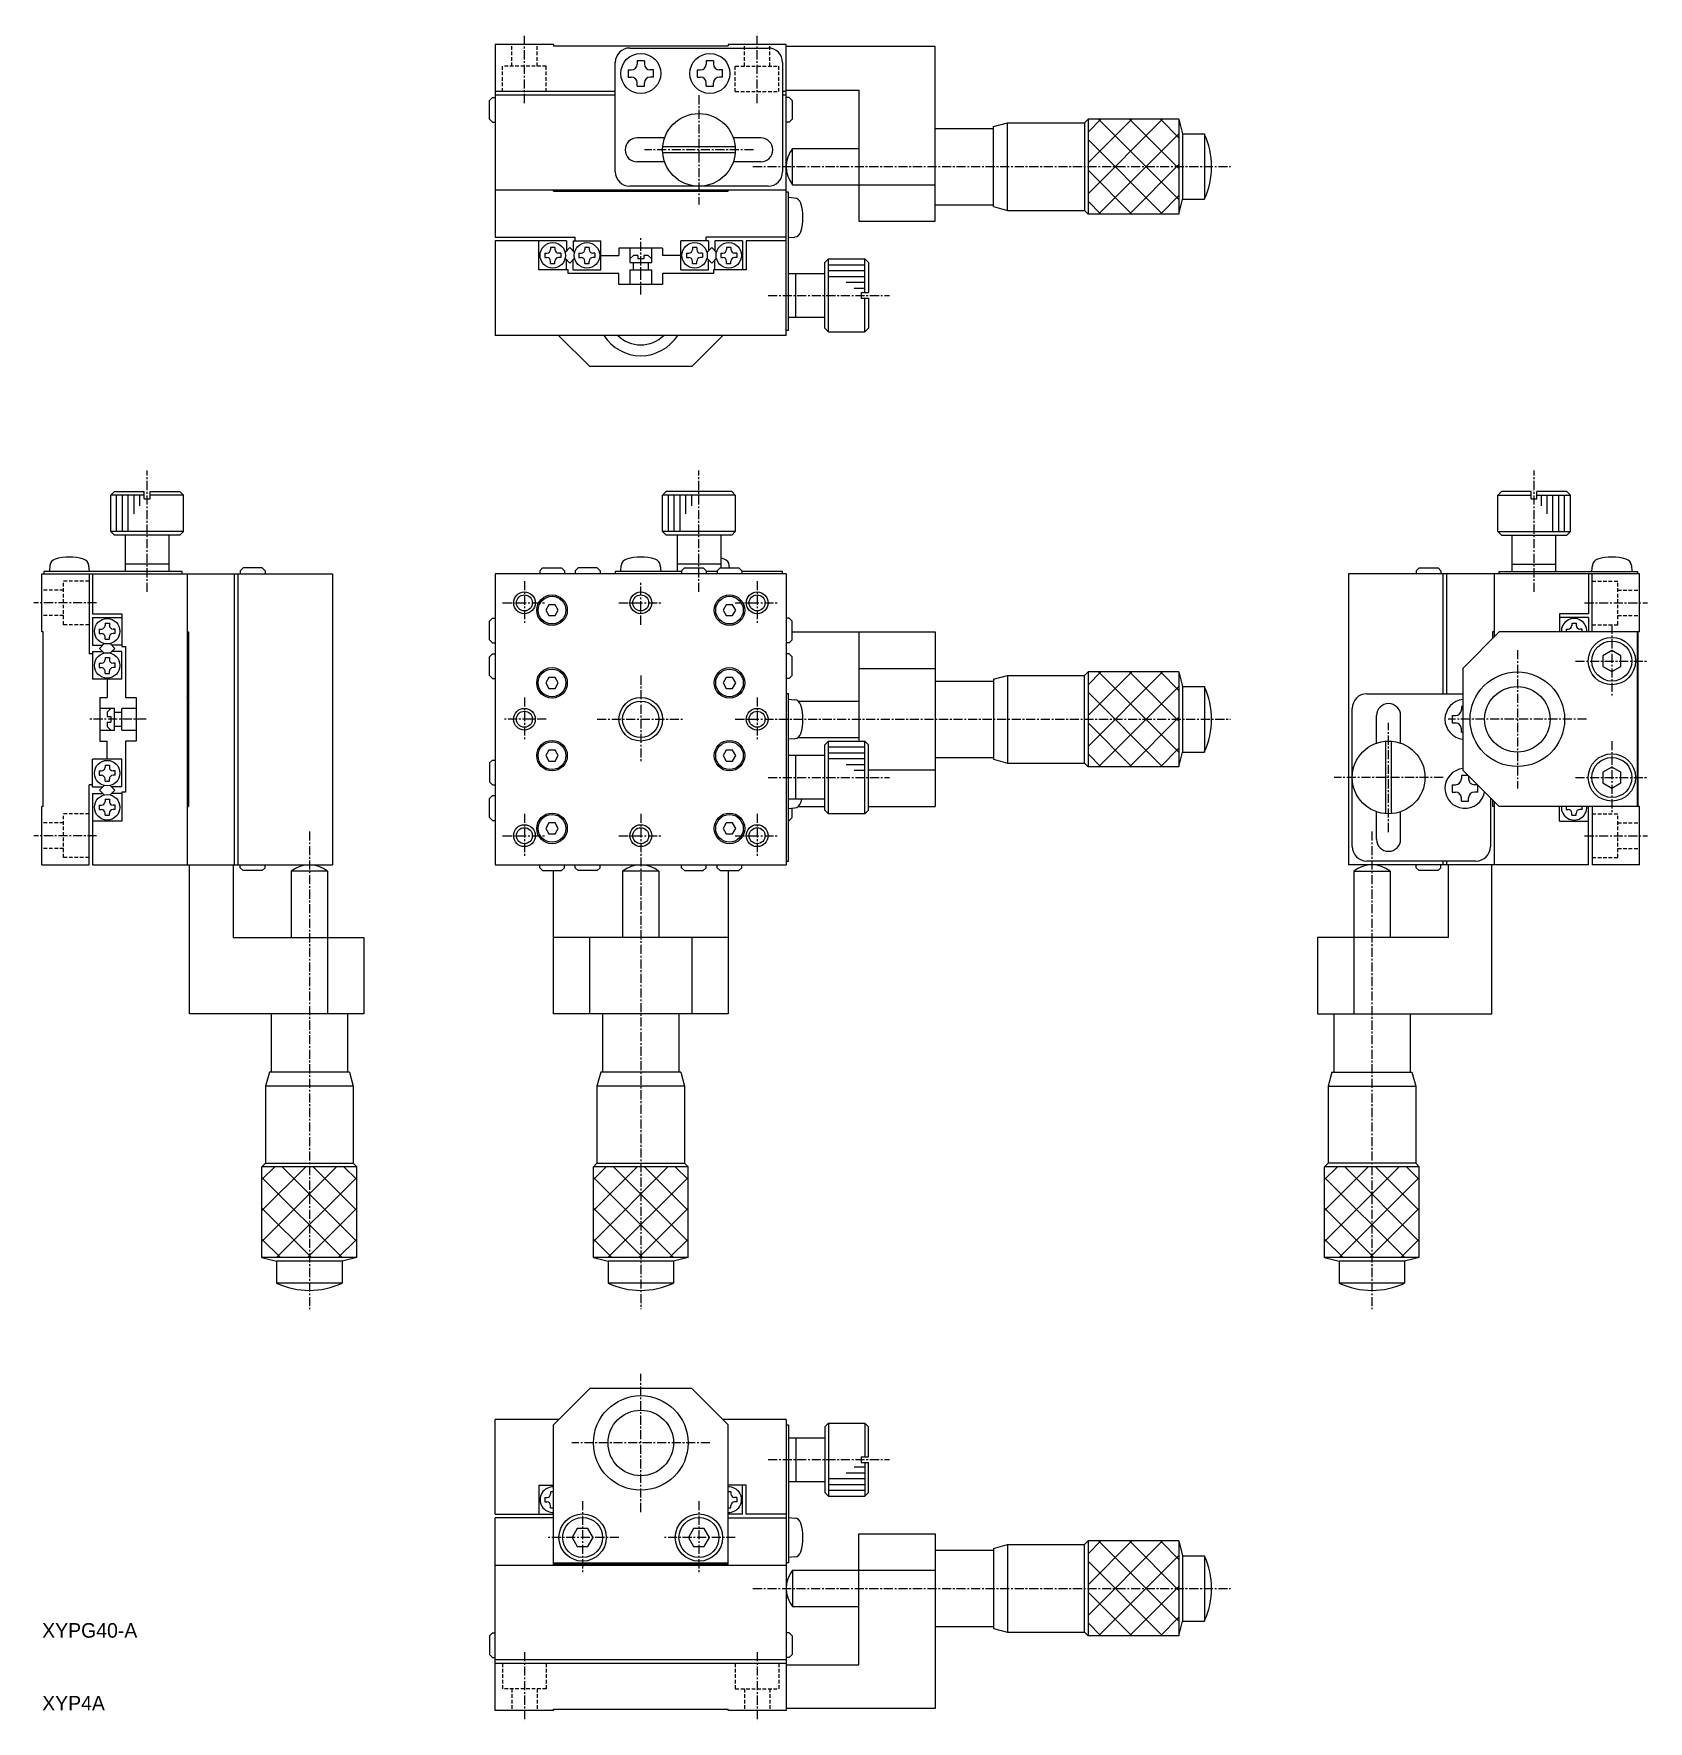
# Model space of a CAD drawing. Extents: x 114 to 336, y -404 to -172.
import ezdxf

# ---------------------------------------------------------------- set-up
doc = ezdxf.new("R2010")
doc.units = 0
doc.linetypes.add('CENTER', pattern=[2, 1.25, -0.25, 0.25, -0.25])
doc.linetypes.add('DASHED', pattern=[0.75, 0.5, -0.25])
doc.layers.get('0').update_dxf_attribs({"linetype": 'CONTINUOUS'})
doc.layers.add('CENTER', color=1, linetype='CENTER')

msp = doc.modelspace()

# ---------------------------------------------------------------- texts
at = {"color": 7, "linetype": 'CONTINUOUS'}
for s, p in [('XYPG40-A', (114.7, -392.78)), ('XYP4A', (114.7, -402.78))]:
    msp.add_text(s, height=2, dxfattribs=at).set_placement(p)

# ---------------------------------------------------------------- linework, layer by layer
at = {"color": 7, "linetype": 'CONTINUOUS'}
for p, q in [((177.01, -173.77), (177.01, -200.27)), ((185.01, -173.77), (177.01, -173.77)), ((185.01, -173.77), (185.01, -173.97)), ((209.01, -173.77), (209.01, -173.97)), ((217.01, -173.77), (209.01, -173.77)), ((217.01, -213.77), (217.01, -173.77)), ((185.01, -173.97), (209.01, -173.97)), ((193.51, -191.27), (193.51, -176.27)), ((195.51, -174.27), (214.51, -174.27)), ((197.51, -176.02), (196.51, -176.02)), ((196.51, -176.02), (196.51, -176.47)), ((197.51, -176.02), (197.51, -176.47)), ((207.01, -176.02), (206.01, -176.02)), ((206.01, -176.02), (206.01, -176.47)), ((207.01, -176.02), (207.01, -176.47)), ((216.51, -176.27), (216.51, -191.27)), ((237.51, -174.07), (217.01, -174.07)), ((237.51, -198.07), (237.51, -174.07)), ((195.26, -177.27), (195.26, -178.27)), ((195.26, -177.27), (195.71, -177.27)), ((195.26, -178.27), (195.71, -178.27)), ((198.76, -177.27), (198.31, -177.27)), ((198.76, -178.27), (198.31, -178.27)), ((198.76, -178.27), (198.76, -177.27)), ((204.76, -177.27), (204.76, -178.27)), ((204.76, -177.27), (205.21, -177.27)), ((204.76, -178.27), (205.21, -178.27)), ((208.26, -177.27), (207.81, -177.27)), ((208.26, -178.27), (207.81, -178.27)), ((208.26, -178.27), (208.26, -177.27)), ((193.51, -180.27), (177.01, -180.27)), ((193.51, -180.77), (177.01, -180.77)), ((196.51, -179.52), (196.51, -179.07)), ((196.51, -179.52), (197.51, -179.52)), ((197.51, -179.52), (197.51, -179.07)), ((206.01, -179.52), (206.01, -179.07)), ((206.01, -179.52), (207.01, -179.52)), ((207.01, -179.52), (207.01, -179.07)), ((217.01, -180.27), (216.51, -180.27)), ((217.01, -180.77), (216.51, -180.77)), ((217.01, -180.07), (227.01, -180.07)), ((227.01, -180.07), (227.01, -198.07)), ((176.21, -181.47), (176.61, -181.07)), ((176.21, -184.07), (176.21, -181.47)), ((176.61, -181.07), (177.01, -181.07)), ((217.41, -181.07), (217.01, -181.07)), ((217.41, -181.07), (217.81, -181.47)), ((217.81, -181.47), (217.81, -184.07)), ((176.21, -184.07), (176.61, -184.47)), ((176.61, -184.47), (177.01, -184.47)), ((217.41, -184.47), (217.01, -184.47)), ((217.41, -184.47), (217.81, -184.07)), ((237.51, -185.32), (245.51, -185.32)), ((245.51, -185.07), (247.44, -184.55)), ((245.51, -196.07), (245.51, -185.07)), ((247.44, -184.55), (258.01, -184.55)), ((247.44, -196.59), (247.44, -184.59)), ((258.51, -184.05), (258.01, -184.55)), ((258.01, -184.55), (258.01, -196.59)), ((258.51, -184.05), (258.51, -197.09)), ((271.01, -184.05), (258.51, -184.05)), ((271.01, -184.05), (271.01, -197.09)), ((271.01, -184.05), (271.51, -186.07)), ((200.29, -186.62), (196.51, -186.62)), ((210.01, -187.87), (200.02, -187.87)), ((213.51, -186.62), (209.73, -186.62)), ((271.51, -186.07), (274.51, -186.07)), ((271.51, -186.07), (271.51, -195.07)), ((274.51, -186.07), (274.51, -195.07)), ((200.29, -189.92), (196.51, -189.92)), ((209.97, -188.67), (200.01, -188.67)), ((213.51, -189.92), (209.73, -189.92)), ((217.89, -193.07), (217.88, -188.07)), ((217.88, -188.07), (227.01, -188.07)), ((177.01, -193.77), (217.01, -193.77)), ((185.01, -193.97), (185.01, -193.77)), ((185.01, -193.97), (209.01, -193.97)), ((214.51, -193.27), (195.51, -193.27)), ((209.01, -193.97), (209.01, -193.77)), ((217.31, -194.07), (217.01, -194.07)), ((217.31, -213.07), (217.31, -194.07)), ((218.15, -194.89), (217.31, -194.82)), ((217.88, -193.07), (237.51, -193.07)), ((237.51, -195.82), (245.51, -195.82)), ((245.51, -196.07), (247.44, -196.59)), ((247.44, -196.59), (258.01, -196.59)), ((258.51, -197.09), (258.01, -196.59)), ((271.01, -197.09), (258.51, -197.09)), ((271.01, -197.09), (271.51, -195.07)), ((271.51, -195.07), (274.51, -195.07)), ((227.01, -198.07), (237.51, -198.07)), ((177.01, -200.27), (188.01, -200.27)), ((186.81, -200.77), (177.01, -200.77)), ((177.01, -200.77), (177.01, -213.77)), ((183.01, -204.77), (183.01, -200.77)), ((185.21, -201.67), (184.61, -201.67)), ((184.61, -201.67), (184.61, -201.97)), ((185.21, -201.67), (185.21, -201.97)), ((186.61, -202.36), (187.26, -201.71)), ((186.81, -200.77), (186.81, -202.16)), ((187.91, -202.36), (187.26, -201.71)), ((187.71, -200.77), (187.71, -202.16)), ((187.71, -200.77), (191.51, -200.77)), ((188.01, -200.77), (188.01, -200.27)), ((189.91, -201.67), (189.31, -201.67)), ((189.31, -201.67), (189.31, -201.97)), ((189.91, -201.67), (189.91, -201.97)), ((191.51, -204.77), (191.51, -200.77)), ((200.01, -201.77), (194.01, -201.77)), ((194.01, -201.77), (194.01, -202.77)), ((195.51, -201.77), (195.51, -203.77)), ((198.51, -203.77), (198.51, -201.77)), ((200.01, -201.77), (200.01, -202.77)), ((206.31, -200.77), (202.51, -200.77)), ((202.51, -204.77), (202.51, -200.77)), ((204.71, -201.67), (204.11, -201.67)), ((204.11, -201.67), (204.11, -201.97)), ((204.71, -201.67), (204.71, -201.97)), ((217.01, -200.27), (206.01, -200.27)), ((206.01, -200.77), (206.01, -200.27)), ((206.11, -202.36), (206.76, -201.71)), ((206.31, -200.77), (206.31, -202.16)), ((207.41, -202.36), (206.76, -201.71)), ((211.01, -200.77), (207.21, -200.77)), ((207.21, -200.77), (207.21, -202.16)), ((209.41, -201.67), (208.81, -201.67)), ((208.81, -201.67), (208.81, -201.97)), ((209.41, -201.67), (209.41, -201.97)), ((211.01, -200.77), (211.01, -204.77)), ((217.01, -200.77), (211.51, -200.77)), ((211.51, -200.77), (211.51, -204.77)), ((217.31, -200.32), (218.15, -200.25)), ((183.81, -202.47), (183.81, -203.07)), ((183.81, -202.47), (184.11, -202.47)), ((183.81, -203.07), (184.11, -203.07)), ((184.61, -203.87), (184.61, -203.57)), ((184.61, -203.87), (185.21, -203.87)), ((185.21, -203.87), (185.21, -203.57)), ((186.01, -202.47), (185.71, -202.47)), ((186.01, -203.07), (185.71, -203.07)), ((186.01, -202.47), (186.01, -203.07)), ((187.26, -203.83), (186.61, -203.18)), ((186.81, -204.77), (186.81, -203.38)), ((187.26, -203.83), (187.91, -203.18)), ((187.71, -204.77), (187.71, -203.38)), ((188.51, -202.47), (188.51, -203.07)), ((188.51, -202.47), (188.81, -202.47)), ((188.51, -203.07), (188.81, -203.07)), ((189.31, -203.87), (189.31, -203.57)), ((189.31, -203.87), (189.91, -203.87)), ((189.91, -203.87), (189.91, -203.57)), ((190.71, -202.47), (190.41, -202.47)), ((190.71, -203.07), (190.41, -203.07)), ((190.71, -202.47), (190.71, -203.07)), ((191.51, -202.77), (194.01, -202.77)), ((196.01, -202.77), (195.51, -203.27)), ((195.51, -203.77), (198.51, -203.77)), ((196.61, -202.77), (196.01, -202.77)), ((196.01, -204.77), (196.01, -203.77)), ((196.61, -202.77), (196.61, -203.27)), ((197.41, -203.27), (196.61, -203.27)), ((198.01, -202.77), (197.41, -202.77)), ((197.41, -202.77), (197.41, -203.27)), ((198.01, -202.77), (198.51, -203.27)), ((198.01, -203.77), (198.01, -204.77)), ((202.51, -202.77), (200.01, -202.77)), ((203.31, -202.47), (203.31, -203.07)), ((203.31, -202.47), (203.61, -202.47)), ((203.31, -203.07), (203.61, -203.07)), ((204.11, -203.87), (204.11, -203.57)), ((204.11, -203.87), (204.71, -203.87)), ((204.71, -203.87), (204.71, -203.57)), ((205.51, -202.47), (205.21, -202.47)), ((205.51, -203.07), (205.21, -203.07)), ((205.51, -202.47), (205.51, -203.07)), ((206.76, -203.83), (206.11, -203.18)), ((206.31, -204.77), (206.31, -203.38)), ((206.76, -203.83), (207.41, -203.18)), ((207.21, -204.77), (207.21, -203.38)), ((208.01, -202.47), (208.01, -203.07)), ((208.01, -202.47), (208.31, -202.47)), ((208.01, -203.07), (208.31, -203.07)), ((208.81, -203.87), (208.81, -203.57)), ((208.81, -203.87), (209.41, -203.87)), ((209.41, -203.87), (209.41, -203.57)), ((210.21, -202.47), (209.91, -202.47)), ((210.21, -203.07), (209.91, -203.07)), ((210.21, -202.47), (210.21, -203.07)), ((222.31, -203.77), (222.81, -203.27)), ((222.31, -212.77), (222.31, -203.77)), ((222.81, -213.27), (222.81, -203.27)), ((222.81, -203.27), (227.81, -203.27)), ((227.81, -207.87), (227.81, -203.27)), ((227.81, -203.27), (228.31, -203.77)), ((228.31, -203.77), (228.31, -207.87)), ((187.01, -204.77), (183.01, -204.77)), ((187.01, -205.27), (187.01, -204.77)), ((194.01, -205.27), (187.01, -205.27)), ((187.71, -204.77), (191.51, -204.77)), ((194.01, -206.77), (194.01, -205.27)), ((195.51, -204.77), (198.51, -204.77)), ((195.51, -204.77), (195.51, -206.77)), ((198.51, -206.77), (198.51, -204.77)), ((200.01, -205.27), (200.01, -206.77)), ((207.01, -205.27), (200.01, -205.27)), ((202.51, -204.77), (206.31, -204.77)), ((211.51, -204.77), (207.01, -204.77)), ((207.01, -204.77), (207.01, -205.27)), ((217.31, -205.27), (222.31, -205.27)), ((218.31, -211.27), (218.31, -205.27)), ((200.01, -206.77), (194.01, -206.77)), ((227.31, -207.87), (228.31, -207.87)), ((227.31, -207.87), (227.31, -208.67)), ((227.31, -208.67), (228.31, -208.67)), ((227.81, -213.27), (227.81, -208.67)), ((228.31, -208.67), (228.31, -212.77)), ((217.01, -213.07), (217.31, -213.07)), ((217.31, -211.27), (222.31, -211.27)), ((222.81, -213.27), (222.31, -212.77)), ((222.81, -213.27), (227.81, -213.27)), ((228.31, -212.77), (227.81, -213.27)), ((217.01, -213.77), (177.01, -213.77)), ((190.01, -218.07), (185.71, -213.77)), ((204.01, -218.07), (208.31, -213.77)), ((204.01, -218.07), (190.01, -218.07)), ((124.14, -235.74), (124.64, -235.24)), ((128.74, -235.74), (124.14, -235.74)), ((124.14, -240.74), (124.14, -235.74)), ((124.64, -235.24), (128.74, -235.24)), ((128.74, -236.24), (128.74, -235.24)), ((128.74, -236.24), (129.54, -236.24)), ((129.54, -235.24), (133.64, -235.24)), ((129.54, -236.24), (129.54, -235.24)), ((134.14, -235.74), (129.54, -235.74)), ((133.64, -235.24), (134.14, -235.74)), ((134.14, -240.74), (134.14, -235.74)), ((200.01, -235.74), (200.51, -235.24)), ((210.01, -235.74), (200.01, -235.74)), ((200.01, -240.74), (200.01, -235.74)), ((209.51, -235.24), (200.51, -235.24)), ((209.51, -235.24), (210.01, -235.74)), ((210.01, -235.74), (210.01, -240.74)), ((315.34, -235.24), (314.84, -235.74)), ((314.84, -235.74), (319.44, -235.74)), ((314.84, -240.74), (314.84, -235.74)), ((319.44, -235.24), (315.34, -235.24)), ((319.44, -236.24), (319.44, -235.24)), ((319.44, -236.24), (320.24, -236.24)), ((324.34, -235.24), (320.24, -235.24)), ((320.24, -236.24), (320.24, -235.24)), ((320.24, -235.74), (324.84, -235.74)), ((324.84, -235.74), (324.34, -235.24)), ((324.84, -240.74), (324.84, -235.74)), ((134.14, -240.74), (124.14, -240.74)), ((124.64, -241.24), (124.14, -240.74)), ((134.14, -240.74), (133.64, -241.24)), ((210.01, -240.74), (200.01, -240.74)), ((200.51, -241.24), (200.01, -240.74)), ((210.01, -240.74), (209.51, -241.24)), ((314.84, -240.74), (324.84, -240.74)), ((314.84, -240.74), (315.34, -241.24)), ((324.34, -241.24), (324.84, -240.74)), ((133.64, -241.24), (124.64, -241.24)), ((126.14, -246.24), (126.14, -241.24)), ((132.14, -246.24), (132.14, -241.24)), ((209.51, -241.24), (200.51, -241.24)), ((202.01, -241.24), (202.01, -246.24)), ((208.01, -241.24), (208.01, -245.74)), ((315.34, -241.24), (324.34, -241.24)), ((316.84, -246.24), (316.84, -241.24)), ((322.84, -246.24), (322.84, -241.24)), ((115.76, -245.4), (115.69, -246.24)), ((121.19, -246.24), (121.11, -245.4)), ((132.14, -245.24), (126.14, -245.24)), ((141.94, -246.14), (142.34, -245.74)), ((144.94, -245.74), (142.34, -245.74)), ((144.94, -245.74), (145.34, -246.14)), ((183.51, -245.74), (183.11, -246.14)), ((183.51, -245.74), (186.11, -245.74)), ((186.51, -246.14), (186.11, -245.74)), ((188.01, -246.14), (188.41, -245.74)), ((191.01, -245.74), (188.41, -245.74)), ((191.01, -245.74), (191.41, -246.14)), ((194.26, -246.24), (194.33, -245.4)), ((199.68, -245.4), (199.76, -246.24)), ((208.01, -245.24), (202.01, -245.24)), ((203.01, -245.74), (202.61, -246.14)), ((203.01, -245.74), (205.61, -245.74)), ((206.01, -246.14), (205.61, -245.74)), ((207.91, -245.74), (207.51, -246.14)), ((207.91, -245.74), (210.51, -245.74)), ((209.21, -245.74), (209.18, -245.4)), ((210.51, -245.74), (210.91, -246.14)), ((304.04, -245.74), (303.64, -246.14)), ((304.04, -245.74), (306.64, -245.74)), ((306.64, -245.74), (307.04, -246.14)), ((316.84, -245.24), (322.84, -245.24)), ((327.79, -246.24), (327.87, -245.4)), ((333.22, -245.4), (333.29, -246.24)), ((114.64, -246.54), (154.64, -246.54)), ((114.64, -254.54), (114.64, -246.54)), ((114.94, -246.24), (114.94, -246.54)), ((133.94, -246.24), (114.94, -246.24)), ((121.14, -246.54), (121.14, -257.54)), ((121.64, -246.54), (121.64, -252.04)), ((133.94, -246.54), (133.94, -246.24)), ((134.64, -246.54), (134.64, -286.54)), ((141.14, -286.54), (141.14, -246.54)), ((141.64, -286.54), (141.64, -246.54)), ((141.94, -246.14), (141.94, -246.54)), ((145.34, -246.14), (145.34, -246.54)), ((154.64, -246.54), (154.64, -286.54)), ((217.01, -246.54), (177.01, -246.54)), ((177.01, -246.54), (177.01, -286.54)), ((183.11, -246.14), (183.11, -246.54)), ((186.51, -246.14), (186.51, -246.54)), ((188.01, -246.14), (188.01, -246.54)), ((191.41, -246.14), (191.41, -246.54)), ((202.61, -246.24), (193.51, -246.24)), ((193.51, -246.24), (193.51, -246.54)), ((202.61, -246.14), (202.61, -246.54)), ((206.01, -246.14), (206.01, -246.54)), ((207.51, -246.24), (206.01, -246.24)), ((207.51, -246.14), (207.51, -246.54)), ((210.91, -246.14), (210.91, -246.54)), ((216.51, -246.24), (210.91, -246.24)), ((216.51, -246.54), (216.51, -246.24)), ((217.01, -246.54), (217.01, -286.54)), ((334.34, -246.54), (294.34, -246.54)), ((294.34, -246.54), (294.34, -286.54)), ((303.64, -246.14), (303.64, -246.54)), ((307.04, -246.14), (307.04, -246.54)), ((307.34, -263.04), (307.34, -246.54)), ((307.84, -263.04), (307.84, -246.54)), ((314.34, -246.54), (314.34, -255.24)), ((315.04, -246.24), (334.04, -246.24)), ((315.04, -246.54), (315.04, -246.24)), ((327.34, -246.54), (327.34, -252.04)), ((327.84, -254.54), (327.84, -246.54)), ((334.04, -246.24), (334.04, -246.54)), ((334.34, -254.54), (334.34, -246.54)), ((121.64, -252.04), (125.64, -252.04)), ((121.64, -252.54), (121.64, -256.34)), ((121.64, -252.54), (125.64, -252.54)), ((125.64, -252.04), (125.64, -256.54)), ((176.21, -253.04), (176.61, -252.64)), ((176.61, -252.64), (177.01, -252.64)), ((184.37, -250.79), (183.94, -251.54)), ((183.94, -251.54), (184.37, -252.29)), ((185.24, -250.79), (184.37, -250.79)), ((184.37, -252.29), (185.24, -252.29)), ((185.67, -251.54), (185.24, -250.79)), ((185.24, -252.29), (185.67, -251.54)), ((208.77, -250.79), (208.34, -251.54)), ((208.34, -251.54), (208.77, -252.29)), ((209.64, -250.79), (208.77, -250.79)), ((208.77, -252.29), (209.64, -252.29)), ((210.07, -251.54), (209.64, -250.79)), ((209.64, -252.29), (210.07, -251.54)), ((217.41, -252.64), (217.01, -252.64)), ((217.41, -252.64), (217.81, -253.04)), ((323.34, -252.04), (323.34, -254.54)), ((327.34, -252.04), (323.34, -252.04)), ((327.34, -252.54), (323.34, -252.54)), ((327.34, -252.54), (327.34, -254.54)), ((114.84, -254.54), (114.64, -254.54)), ((114.84, -278.54), (114.84, -254.54)), ((122.54, -254.14), (122.54, -254.74)), ((122.54, -254.14), (122.84, -254.14)), ((122.54, -254.74), (122.84, -254.74)), ((123.34, -253.34), (123.94, -253.34)), ((123.34, -253.34), (123.34, -253.64)), ((123.94, -253.34), (123.94, -253.64)), ((124.74, -254.14), (124.44, -254.14)), ((124.74, -254.74), (124.44, -254.74)), ((124.74, -254.74), (124.74, -254.14)), ((134.64, -254.54), (134.84, -254.54)), ((134.84, -254.54), (134.84, -278.54)), ((176.21, -255.64), (176.21, -253.04)), ((217.81, -255.64), (217.81, -253.04)), ((217.81, -254.54), (237.51, -254.54)), ((227.01, -254.54), (227.01, -269.54)), ((237.51, -254.54), (237.51, -278.54)), ((310.04, -259.54), (315.04, -254.54)), ((314.14, -254.54), (314.14, -255.44)), ((314.34, -254.54), (314.14, -254.54)), ((334.34, -254.54), (315.04, -254.54)), ((324.24, -254.14), (324.24, -254.54)), ((324.24, -254.14), (324.54, -254.14)), ((325.04, -253.34), (325.64, -253.34)), ((325.04, -253.34), (325.04, -253.64)), ((325.64, -253.34), (325.64, -253.64)), ((326.44, -254.14), (326.14, -254.14)), ((326.44, -254.54), (326.44, -254.14)), ((334.04, -278.54), (334.04, -254.54)), ((334.14, -278.54), (334.14, -254.54)), ((121.64, -256.34), (123.02, -256.34)), ((121.64, -257.24), (123.02, -257.24)), ((121.64, -257.24), (121.64, -261.04)), ((123.22, -256.14), (122.57, -256.79)), ((123.22, -257.44), (122.57, -256.79)), ((123.34, -255.54), (123.34, -255.24)), ((123.34, -255.54), (123.94, -255.54)), ((123.94, -255.54), (123.94, -255.24)), ((124.7, -256.79), (124.05, -256.14)), ((124.7, -256.79), (124.05, -257.44)), ((125.64, -256.34), (124.25, -256.34)), ((125.64, -257.24), (124.25, -257.24)), ((125.64, -256.54), (126.14, -256.54)), ((125.64, -261.04), (125.64, -257.24)), ((126.14, -256.54), (126.14, -263.54)), ((134.64, -255.24), (134.84, -255.44)), ((176.21, -255.64), (176.61, -256.04)), ((176.61, -256.04), (177.01, -256.04)), ((217.41, -256.04), (217.01, -256.04)), ((217.41, -256.04), (217.81, -255.64)), ((330.54, -257.1), (329.29, -257.82)), ((331.79, -257.82), (330.54, -257.1)), ((121.64, -257.54), (121.14, -257.54)), ((122.54, -258.84), (122.54, -259.44)), ((122.54, -258.84), (122.84, -258.84)), ((122.54, -259.44), (122.84, -259.44)), ((123.34, -258.04), (123.94, -258.04)), ((123.34, -258.04), (123.34, -258.34)), ((123.94, -258.04), (123.94, -258.34)), ((124.74, -258.84), (124.44, -258.84)), ((124.74, -259.44), (124.44, -259.44)), ((124.74, -259.44), (124.74, -258.84)), ((176.61, -257.54), (176.21, -257.94)), ((176.21, -260.54), (176.21, -257.94)), ((176.61, -257.54), (177.01, -257.54)), ((217.41, -257.54), (217.01, -257.54)), ((217.41, -257.54), (217.81, -257.94)), ((217.81, -260.54), (217.81, -257.94)), ((227.01, -259.54), (237.51, -259.54)), ((310.04, -259.54), (310.04, -273.54)), ((329.29, -257.82), (329.29, -259.27)), ((329.29, -259.27), (330.54, -259.99)), ((330.54, -259.99), (331.79, -259.27)), ((331.79, -259.27), (331.79, -257.82)), ((125.64, -261.04), (121.64, -261.04)), ((123.34, -260.24), (123.34, -259.94)), ((123.34, -260.24), (123.94, -260.24)), ((123.64, -261.04), (123.64, -263.54)), ((123.94, -260.24), (123.94, -259.94)), ((176.21, -260.54), (176.61, -260.94)), ((176.61, -260.94), (177.01, -260.94)), ((184.37, -260.79), (183.94, -261.54)), ((183.94, -261.54), (184.37, -262.29)), ((185.24, -260.79), (184.37, -260.79)), ((185.67, -261.54), (185.24, -260.79)), ((185.24, -262.29), (185.67, -261.54)), ((208.77, -260.79), (208.34, -261.54)), ((208.34, -261.54), (208.77, -262.29)), ((209.64, -260.79), (208.77, -260.79)), ((210.07, -261.54), (209.64, -260.79)), ((209.64, -262.29), (210.07, -261.54)), ((217.41, -260.94), (217.01, -260.94)), ((217.81, -260.54), (217.41, -260.94)), ((237.51, -261.29), (245.51, -261.29)), ((245.51, -261.04), (247.44, -260.53)), ((245.51, -261.04), (245.51, -272.04)), ((247.44, -260.53), (247.44, -272.53)), ((247.44, -260.53), (258.01, -260.53)), ((258.51, -260.03), (258.01, -260.53)), ((258.01, -272.56), (258.01, -260.53)), ((258.51, -260.03), (258.51, -273.06)), ((271.01, -260.03), (258.51, -260.03)), ((271.01, -260.03), (271.01, -273.06)), ((271.01, -260.03), (271.51, -262.04)), ((271.51, -262.04), (274.51, -262.04)), ((271.51, -262.04), (271.51, -271.04)), ((274.51, -262.04), (274.51, -271.04)), ((122.64, -263.54), (122.64, -269.54)), ((122.64, -263.54), (123.64, -263.54)), ((126.14, -263.54), (127.64, -263.54)), ((127.64, -263.54), (127.64, -269.54)), ((184.37, -262.29), (185.24, -262.29)), ((208.77, -262.29), (209.64, -262.29)), ((217.31, -263.04), (217.01, -263.04)), ((217.31, -286.04), (217.31, -263.04)), ((217.31, -263.79), (218.15, -263.87)), ((218.64, -264.04), (227.01, -264.04)), ((296.84, -263.04), (310.04, -263.04)), ((124.64, -265.04), (122.64, -265.04)), ((123.64, -265.54), (124.14, -265.04)), ((123.64, -265.54), (123.64, -266.14)), ((123.64, -266.14), (124.14, -266.14)), ((124.14, -266.14), (124.14, -266.94)), ((124.64, -268.04), (124.64, -265.04)), ((124.64, -265.54), (125.64, -265.54)), ((125.64, -268.04), (125.64, -265.04)), ((127.64, -265.04), (125.64, -265.04)), ((294.84, -284.04), (294.84, -265.04)), ((298.19, -269.82), (298.19, -266.04)), ((301.49, -269.82), (301.49, -266.04)), ((308.59, -266.04), (308.59, -267.04)), ((308.59, -266.04), (309.04, -266.04)), ((310.04, -264.79), (309.84, -264.79)), ((309.84, -264.79), (309.84, -265.24)), ((122.64, -268.04), (124.64, -268.04)), ((123.64, -266.94), (123.64, -267.54)), ((123.64, -266.94), (124.14, -266.94)), ((123.64, -267.54), (124.14, -268.04)), ((125.64, -267.54), (124.64, -267.54)), ((125.64, -268.04), (127.64, -268.04)), ((218.64, -269.04), (227.01, -269.04)), ((308.59, -267.04), (309.04, -267.04)), ((309.84, -268.29), (309.84, -267.84)), ((309.84, -268.29), (310.04, -268.29)), ((122.64, -269.54), (123.64, -269.54)), ((123.64, -272.04), (123.64, -269.54)), ((127.64, -269.54), (126.14, -269.54)), ((126.14, -269.54), (126.14, -276.54)), ((184.37, -270.79), (183.94, -271.54)), ((185.24, -270.79), (184.37, -270.79)), ((185.67, -271.54), (185.24, -270.79)), ((208.77, -270.79), (208.34, -271.54)), ((209.64, -270.79), (208.77, -270.79)), ((210.07, -271.54), (209.64, -270.79)), ((218.15, -269.22), (217.31, -269.29)), ((222.31, -270.04), (222.81, -269.54)), ((222.31, -279.04), (222.31, -270.04)), ((222.81, -279.54), (222.81, -269.54)), ((222.81, -269.54), (227.81, -269.54)), ((227.81, -279.54), (227.81, -269.54)), ((227.81, -269.54), (228.31, -270.04)), ((228.31, -279.04), (228.31, -270.04)), ((271.01, -273.06), (271.51, -271.04)), ((271.51, -271.04), (274.51, -271.04)), ((299.44, -279.51), (299.44, -269.54)), ((300.24, -279.54), (300.24, -269.56)), ((125.64, -272.04), (121.64, -272.04)), ((121.64, -275.84), (121.64, -272.04)), ((122.54, -273.64), (122.54, -274.24)), ((122.54, -273.64), (122.84, -273.64)), ((123.34, -272.84), (123.94, -272.84)), ((123.34, -272.84), (123.34, -273.14)), ((123.94, -272.84), (123.94, -273.14)), ((124.74, -273.64), (124.44, -273.64)), ((124.74, -274.24), (124.74, -273.64)), ((125.64, -275.84), (125.64, -272.04)), ((176.21, -272.54), (176.61, -272.14)), ((176.21, -272.54), (176.21, -275.14)), ((176.61, -272.14), (177.01, -272.14)), ((183.94, -271.54), (184.37, -272.29)), ((184.37, -272.29), (185.24, -272.29)), ((185.24, -272.29), (185.67, -271.54)), ((208.34, -271.54), (208.77, -272.29)), ((208.77, -272.29), (209.64, -272.29)), ((209.64, -272.29), (210.07, -271.54)), ((222.31, -271.54), (217.31, -271.54)), ((218.31, -277.54), (218.31, -271.54)), ((237.51, -273.54), (228.31, -273.54)), ((237.51, -271.79), (245.51, -271.79)), ((245.51, -272.04), (247.44, -272.56)), ((247.44, -272.56), (258.01, -272.56)), ((258.51, -273.06), (258.01, -272.56)), ((271.01, -273.06), (258.51, -273.06)), ((310.04, -273.54), (315.04, -278.54)), ((330.54, -273.1), (329.29, -273.82)), ((331.79, -273.82), (330.54, -273.1)), ((121.14, -286.54), (121.14, -275.54)), ((121.64, -275.54), (121.14, -275.54)), ((121.64, -275.84), (123.02, -275.84)), ((122.54, -274.24), (122.84, -274.24)), ((123.22, -275.64), (122.57, -276.29)), ((123.34, -275.04), (123.34, -274.74)), ((123.34, -275.04), (123.94, -275.04)), ((123.94, -275.04), (123.94, -274.74)), ((124.7, -276.29), (124.05, -275.64)), ((125.64, -275.84), (124.25, -275.84)), ((124.74, -274.24), (124.44, -274.24)), ((176.61, -275.54), (176.21, -275.14)), ((176.61, -275.54), (177.01, -275.54)), ((308.59, -275.54), (308.59, -276.54)), ((308.59, -275.54), (309.04, -275.54)), ((310.79, -274.29), (309.84, -274.29)), ((309.84, -274.29), (309.84, -274.74)), ((310.84, -274.34), (310.84, -274.74)), ((312.04, -275.54), (311.64, -275.54)), ((312.09, -276.54), (312.09, -275.59)), ((329.29, -273.82), (329.29, -275.27)), ((329.29, -275.27), (330.54, -275.99)), ((330.54, -275.99), (331.79, -275.27)), ((331.79, -275.27), (331.79, -273.82)), ((121.64, -276.74), (121.64, -286.54)), ((121.64, -276.74), (123.02, -276.74)), ((122.54, -278.34), (122.54, -278.94)), ((122.54, -278.34), (122.84, -278.34)), ((123.22, -276.94), (122.57, -276.29)), ((123.34, -277.54), (123.94, -277.54)), ((123.34, -277.54), (123.34, -277.84)), ((123.94, -277.54), (123.94, -277.84)), ((124.7, -276.29), (124.05, -276.94)), ((125.64, -276.74), (124.25, -276.74)), ((124.74, -278.34), (124.44, -278.34)), ((124.74, -278.94), (124.74, -278.34)), ((125.64, -276.54), (125.64, -280.54)), ((126.14, -276.54), (125.64, -276.54)), ((134.64, -277.84), (134.84, -277.64)), ((176.61, -277.04), (176.21, -277.44)), ((176.21, -280.04), (176.21, -277.44)), ((176.61, -277.04), (177.01, -277.04)), ((222.31, -277.54), (217.31, -277.54)), ((308.59, -276.54), (309.04, -276.54)), ((309.84, -277.79), (309.84, -277.34)), ((309.84, -277.79), (310.84, -277.79)), ((310.84, -277.79), (310.84, -277.34)), ((312.09, -276.54), (311.64, -276.54)), ((313.84, -277.34), (313.84, -284.04)), ((314.14, -277.64), (314.14, -278.54)), ((314.34, -277.84), (314.34, -286.54)), ((114.64, -286.54), (114.64, -278.54)), ((114.84, -278.54), (114.64, -278.54)), ((125.64, -280.54), (121.64, -280.54)), ((122.54, -278.94), (122.84, -278.94)), ((123.34, -279.74), (123.34, -279.44)), ((123.34, -279.74), (123.94, -279.74)), ((123.94, -279.74), (123.94, -279.44)), ((124.74, -278.94), (124.44, -278.94)), ((134.64, -278.54), (134.84, -278.54)), ((176.21, -280.04), (176.61, -280.44)), ((176.61, -280.44), (177.01, -280.44)), ((217.31, -278.79), (218.15, -278.72)), ((217.31, -280.44), (217.41, -280.44)), ((217.81, -280.04), (217.41, -280.44)), ((217.81, -280.04), (217.81, -278.75)), ((218.64, -278.54), (222.31, -278.54)), ((222.81, -279.54), (222.31, -279.04)), ((227.81, -279.54), (222.81, -279.54)), ((228.31, -279.04), (227.81, -279.54)), ((228.31, -278.54), (237.51, -278.54)), ((298.19, -283.04), (298.19, -279.26)), ((301.49, -283.04), (301.49, -279.26)), ((314.34, -278.54), (314.14, -278.54)), ((334.34, -278.54), (315.04, -278.54)), ((323.34, -280.54), (323.34, -278.54)), ((323.34, -280.54), (327.34, -280.54)), ((324.24, -278.54), (324.24, -278.94)), ((324.24, -278.94), (324.54, -278.94)), ((325.04, -279.74), (325.04, -279.44)), ((325.04, -279.74), (325.64, -279.74)), ((325.64, -279.74), (325.64, -279.44)), ((326.44, -278.94), (326.14, -278.94)), ((326.44, -278.94), (326.44, -278.54)), ((327.34, -286.54), (327.34, -278.54)), ((327.84, -278.54), (327.84, -286.54)), ((334.34, -286.54), (334.34, -278.54)), ((184.37, -280.79), (183.94, -281.54)), ((183.94, -281.54), (184.37, -282.29)), ((185.24, -280.79), (184.37, -280.79)), ((184.37, -282.29), (185.24, -282.29)), ((185.67, -281.54), (185.24, -280.79)), ((185.24, -282.29), (185.67, -281.54)), ((208.77, -280.79), (208.34, -281.54)), ((208.34, -281.54), (208.77, -282.29)), ((209.64, -280.79), (208.77, -280.79)), ((208.77, -282.29), (209.64, -282.29)), ((210.07, -281.54), (209.64, -280.79)), ((209.64, -282.29), (210.07, -281.54)), ((114.64, -286.54), (121.14, -286.54)), ((121.64, -286.54), (154.64, -286.54)), ((134.94, -307.04), (134.94, -286.54)), ((140.94, -286.54), (140.94, -296.54)), ((141.94, -286.94), (141.94, -286.54)), ((141.94, -286.94), (142.34, -287.34)), ((144.94, -287.34), (142.34, -287.34)), ((145.34, -286.94), (144.94, -287.34)), ((145.34, -286.94), (145.34, -286.54)), ((153.94, -287.42), (148.94, -287.42)), ((148.94, -287.42), (148.94, -296.54)), ((153.94, -287.42), (153.94, -307.04)), ((177.01, -286.54), (217.01, -286.54)), ((183.11, -286.94), (183.11, -286.54)), ((183.51, -287.34), (183.11, -286.94)), ((183.51, -287.34), (186.11, -287.34)), ((185.01, -307.04), (185.01, -287.34)), ((186.51, -286.94), (186.11, -287.34)), ((186.51, -286.94), (186.51, -286.54)), ((188.01, -286.94), (188.01, -286.54)), ((188.01, -286.94), (188.41, -287.34)), ((191.01, -287.34), (188.41, -287.34)), ((191.41, -286.94), (191.01, -287.34)), ((191.41, -286.94), (191.41, -286.54)), ((199.51, -287.42), (194.51, -287.42)), ((194.51, -287.42), (194.51, -296.54)), ((199.51, -287.42), (199.51, -296.54)), ((202.61, -286.94), (202.61, -286.54)), ((203.01, -287.34), (202.61, -286.94)), ((203.01, -287.34), (205.61, -287.34)), ((206.01, -286.94), (205.61, -287.34)), ((206.01, -286.94), (206.01, -286.54)), ((207.51, -286.94), (207.51, -286.54)), ((207.51, -286.94), (207.91, -287.34)), ((207.91, -287.34), (210.51, -287.34)), ((209.01, -287.34), (209.01, -307.04)), ((210.91, -286.94), (210.51, -287.34)), ((210.91, -286.94), (210.91, -286.54)), ((217.01, -286.04), (217.31, -286.04)), ((327.34, -286.54), (294.34, -286.54)), ((295.04, -287.42), (300.04, -287.42)), ((295.04, -287.42), (295.04, -307.04)), ((311.84, -286.04), (296.84, -286.04)), ((300.04, -287.42), (300.04, -296.54)), ((303.64, -286.94), (303.64, -286.54)), ((303.64, -286.94), (304.04, -287.34)), ((306.64, -287.34), (304.04, -287.34)), ((307.04, -286.94), (306.64, -287.34)), ((307.04, -286.94), (307.04, -286.54)), ((307.34, -286.54), (307.34, -286.04)), ((307.84, -286.54), (307.84, -286.04)), ((308.04, -286.54), (308.04, -296.54)), ((314.04, -307.04), (314.04, -286.54)), ((334.34, -286.54), (327.84, -286.54)), ((140.94, -296.54), (158.94, -296.54)), ((158.94, -296.54), (158.94, -307.04)), ((209.01, -296.54), (185.01, -296.54)), ((190.01, -307.04), (190.01, -296.54)), ((204.01, -296.54), (204.01, -307.04)), ((308.04, -296.54), (290.04, -296.54)), ((290.04, -296.54), (290.04, -307.04)), ((158.94, -307.04), (134.94, -307.04)), ((146.19, -307.04), (146.19, -315.04)), ((156.69, -307.04), (156.69, -315.04)), ((209.01, -307.04), (185.01, -307.04)), ((191.76, -307.04), (191.76, -315.04)), ((202.26, -307.04), (202.26, -315.04)), ((290.04, -307.04), (314.04, -307.04)), ((292.29, -307.04), (292.29, -315.04)), ((302.79, -307.04), (302.79, -315.04)), ((145.94, -315.04), (145.42, -316.98)), ((156.94, -315.04), (145.94, -315.04)), ((156.94, -315.04), (157.45, -316.98)), ((191.51, -315.04), (190.99, -316.98)), ((202.51, -315.04), (191.51, -315.04)), ((202.51, -315.04), (203.02, -316.98)), ((292.04, -315.04), (291.52, -316.98)), ((292.04, -315.04), (303.04, -315.04)), ((303.04, -315.04), (303.56, -316.98)), ((145.42, -316.98), (145.42, -327.54)), ((157.45, -316.98), (145.45, -316.98)), ((157.45, -316.98), (157.45, -327.54)), ((190.99, -316.98), (190.99, -327.54)), ((203.02, -316.98), (191.02, -316.98)), ((203.02, -316.98), (203.02, -327.54)), ((291.52, -316.98), (303.52, -316.98)), ((291.52, -316.98), (291.52, -327.54)), ((303.56, -316.98), (303.56, -327.54)), ((144.92, -328.04), (145.42, -327.54)), ((157.95, -328.04), (144.92, -328.04)), ((144.92, -340.54), (144.92, -328.04)), ((145.42, -327.54), (157.45, -327.54)), ((157.95, -328.04), (157.45, -327.54)), ((157.95, -340.54), (157.95, -328.04)), ((190.49, -328.04), (190.99, -327.54)), ((203.52, -328.04), (190.49, -328.04)), ((190.49, -340.54), (190.49, -328.04)), ((190.99, -327.54), (203.02, -327.54)), ((203.52, -328.04), (203.02, -327.54)), ((203.52, -340.54), (203.52, -328.04)), ((291.02, -328.04), (291.52, -327.54)), ((304.06, -328.04), (291.02, -328.04)), ((291.02, -340.54), (291.02, -328.04)), ((303.56, -327.54), (291.52, -327.54)), ((304.06, -328.04), (303.56, -327.54)), ((304.06, -340.54), (304.06, -328.04)), ((157.95, -340.54), (144.92, -340.54)), ((144.92, -340.54), (146.94, -341.04)), ((157.95, -340.54), (155.94, -341.04)), ((203.52, -340.54), (190.49, -340.54)), ((190.49, -340.54), (192.51, -341.04)), ((203.52, -340.54), (201.51, -341.04)), ((304.06, -340.54), (291.02, -340.54)), ((291.02, -340.54), (293.04, -341.04)), ((304.06, -340.54), (302.04, -341.04)), ((155.94, -341.04), (146.94, -341.04)), ((146.94, -341.04), (146.94, -344.04)), ((155.94, -341.04), (155.94, -344.04)), ((201.51, -341.04), (192.51, -341.04)), ((192.51, -341.04), (192.51, -344.04)), ((201.51, -341.04), (201.51, -344.04)), ((302.04, -341.04), (293.04, -341.04)), ((293.04, -341.04), (293.04, -344.04)), ((302.04, -341.04), (302.04, -344.04)), ((155.94, -344.04), (146.94, -344.04)), ((201.51, -344.04), (192.51, -344.04)), ((302.04, -344.04), (293.04, -344.04)), ((190.01, -358.51), (185.01, -363.51)), ((204.01, -358.51), (190.01, -358.51)), ((204.01, -358.51), (209.01, -363.51)), ((177.01, -375.81), (177.01, -362.81)), ((185.71, -362.81), (177.01, -362.81)), ((185.01, -382.81), (185.01, -363.51)), ((217.01, -362.81), (208.31, -362.81)), ((209.01, -382.81), (209.01, -363.51)), ((217.01, -362.81), (217.01, -402.81)), ((217.01, -363.51), (217.31, -363.51)), ((217.31, -363.51), (217.31, -382.51)), ((222.81, -363.31), (222.31, -363.81)), ((222.31, -363.81), (222.31, -372.81)), ((222.81, -363.31), (222.81, -373.31)), ((222.81, -363.31), (227.81, -363.31)), ((227.81, -363.31), (227.81, -367.91)), ((228.31, -363.81), (227.81, -363.31)), ((228.31, -367.91), (228.31, -363.81)), ((217.31, -365.31), (222.31, -365.31)), ((218.31, -365.31), (218.31, -371.31)), ((227.31, -367.91), (228.31, -367.91)), ((227.31, -367.91), (227.31, -368.71)), ((227.31, -368.71), (228.31, -368.71)), ((227.81, -368.71), (227.81, -373.31)), ((228.31, -372.81), (228.31, -368.71)), ((183.01, -371.81), (185.01, -371.81)), ((183.01, -371.81), (183.01, -375.81)), ((184.61, -372.71), (184.61, -373.01)), ((185.01, -372.71), (184.61, -372.71)), ((211.51, -371.81), (209.01, -371.81)), ((209.41, -372.71), (209.01, -372.71)), ((209.41, -372.71), (209.41, -373.01)), ((211.01, -375.81), (211.01, -371.81)), ((211.51, -375.81), (211.51, -371.81)), ((217.31, -371.31), (222.31, -371.31)), ((222.31, -372.81), (222.81, -373.31)), ((222.81, -373.31), (227.81, -373.31)), ((227.81, -373.31), (228.31, -372.81)), ((183.81, -373.51), (184.11, -373.51)), ((183.81, -373.51), (183.81, -374.11)), ((183.81, -374.11), (184.11, -374.11)), ((184.61, -374.91), (184.61, -374.61)), ((184.61, -374.91), (185.01, -374.91)), ((209.01, -374.91), (209.41, -374.91)), ((209.41, -374.91), (209.41, -374.61)), ((210.21, -373.51), (209.91, -373.51)), ((210.21, -374.11), (209.91, -374.11)), ((210.21, -373.51), (210.21, -374.11)), ((177.01, -375.81), (185.01, -375.81)), ((185.01, -376.31), (177.01, -376.31)), ((177.01, -402.81), (177.01, -376.31)), ((188.28, -377.76), (187.56, -379.01)), ((189.73, -377.76), (188.28, -377.76)), ((190.45, -379.01), (189.73, -377.76)), ((204.28, -377.76), (203.56, -379.01)), ((205.73, -377.76), (204.28, -377.76)), ((206.45, -379.01), (205.73, -377.76)), ((211.01, -375.81), (209.01, -375.81)), ((209.01, -376.31), (217.01, -376.31)), ((217.01, -375.81), (211.51, -375.81)), ((217.31, -376.26), (218.15, -376.33)), ((187.56, -379.01), (188.28, -380.26)), ((188.28, -380.26), (189.73, -380.26)), ((189.73, -380.26), (190.45, -379.01)), ((203.56, -379.01), (204.28, -380.26)), ((204.28, -380.26), (205.73, -380.26)), ((205.73, -380.26), (206.45, -379.01)), ((227.01, -396.51), (227.01, -378.51)), ((227.01, -378.51), (237.51, -378.51)), ((237.51, -378.51), (237.51, -402.51)), ((245.51, -380.51), (247.44, -379.99)), ((247.44, -379.99), (247.44, -391.99)), ((247.44, -379.99), (258.01, -379.99)), ((258.51, -379.49), (258.01, -379.99)), ((258.01, -392.03), (258.01, -379.99)), ((258.51, -379.49), (258.51, -392.53)), ((271.01, -379.49), (258.51, -379.49)), ((271.01, -379.49), (271.01, -392.53)), ((271.01, -379.49), (271.51, -381.51)), ((185.01, -382.51), (209.01, -382.51)), ((185.01, -382.61), (209.01, -382.61)), ((217.31, -382.51), (217.01, -382.51)), ((218.15, -381.68), (217.31, -381.76)), ((237.51, -380.76), (245.51, -380.76)), ((245.51, -380.51), (245.51, -391.51)), ((271.51, -381.51), (274.51, -381.51)), ((271.51, -381.51), (271.51, -390.51)), ((274.51, -381.51), (274.51, -390.51)), ((177.01, -382.81), (217.01, -382.81)), ((217.89, -383.51), (217.88, -388.51)), ((217.88, -383.51), (237.51, -383.51)), ((217.88, -388.51), (227.01, -388.51)), ((237.51, -391.26), (245.51, -391.26)), ((245.51, -391.51), (247.44, -392.03)), ((271.01, -392.53), (271.51, -390.51)), ((271.51, -390.51), (274.51, -390.51)), ((176.21, -392.51), (176.61, -392.11)), ((176.21, -392.51), (176.21, -395.11)), ((176.61, -392.11), (177.01, -392.11)), ((217.41, -392.11), (217.01, -392.11)), ((217.41, -392.11), (217.81, -392.51)), ((217.81, -392.51), (217.81, -395.11)), ((247.44, -392.03), (258.01, -392.03)), ((258.51, -392.53), (258.01, -392.03)), ((271.01, -392.53), (258.51, -392.53)), ((176.61, -395.51), (176.21, -395.11)), ((176.61, -395.51), (177.01, -395.51)), ((217.01, -395.81), (177.01, -395.81)), ((217.01, -396.31), (177.01, -396.31)), ((217.41, -395.51), (217.01, -395.51)), ((217.01, -396.51), (227.01, -396.51)), ((217.41, -395.51), (217.81, -395.11)), ((185.01, -402.81), (177.01, -402.81)), ((185.01, -402.81), (185.01, -402.61)), ((185.01, -402.61), (209.01, -402.61)), ((209.01, -402.81), (209.01, -402.61)), ((217.01, -402.81), (209.01, -402.81)), ((237.51, -402.51), (217.01, -402.51))]:
    msp.add_line(p, q, dxfattribs=at)
at = {"color": 3, "linetype": 'DASHED'}
for p, q in [((179.26, -176.77), (179.26, -173.77)), ((182.76, -176.77), (182.76, -173.77)), ((211.26, -176.77), (211.26, -173.77)), ((214.76, -176.77), (214.76, -173.77)), ((184.01, -176.77), (178.01, -176.77)), ((178.01, -180.27), (178.01, -176.77)), ((184.01, -180.27), (184.01, -176.77)), ((210.01, -176.77), (216.01, -176.77)), ((210.01, -180.27), (210.01, -176.77)), ((216.01, -180.27), (216.01, -176.77)), ((210.01, -180.27), (216.01, -180.27)), ((117.64, -253.54), (117.64, -247.54)), ((121.14, -247.54), (117.64, -247.54)), ((327.84, -247.54), (331.34, -247.54)), ((331.34, -253.54), (331.34, -247.54)), ((117.64, -248.79), (114.64, -248.79)), ((331.34, -248.79), (334.34, -248.79)), ((117.64, -252.29), (114.64, -252.29)), ((331.34, -252.29), (334.34, -252.29)), ((121.14, -253.54), (117.64, -253.54)), ((327.84, -253.54), (331.34, -253.54)), ((117.64, -285.54), (117.64, -279.54)), ((121.14, -279.54), (117.64, -279.54)), ((327.84, -279.54), (331.34, -279.54)), ((331.34, -285.54), (331.34, -279.54)), ((117.64, -280.79), (114.64, -280.79)), ((331.34, -280.79), (334.34, -280.79)), ((117.64, -284.29), (114.64, -284.29)), ((331.34, -284.29), (334.34, -284.29)), ((121.14, -285.54), (117.64, -285.54)), ((327.84, -285.54), (331.34, -285.54)), ((178.01, -396.31), (178.01, -399.81)), ((184.01, -396.31), (184.01, -399.81)), ((210.01, -396.31), (210.01, -399.81)), ((216.01, -396.31), (216.01, -399.81)), ((184.01, -399.81), (178.01, -399.81)), ((179.26, -399.81), (179.26, -402.81)), ((182.76, -399.81), (182.76, -402.81)), ((210.01, -399.81), (216.01, -399.81)), ((211.26, -399.81), (211.26, -402.81)), ((214.76, -399.81), (214.76, -402.81))]:
    msp.add_line(p, q, dxfattribs=at)
at = {"color": 3, "linetype": 'CONTINUOUS'}
for p, q in [((258.51, -185.83), (260.28, -184.05)), ((258.51, -190.07), (264.52, -184.05)), ((258.51, -194.31), (268.77, -184.05)), ((271.01, -195.08), (259.97, -184.05)), ((271.01, -190.84), (264.22, -184.05)), ((271.01, -186.6), (268.46, -184.05)), ((268.77, -197.09), (258.51, -186.83)), ((259.97, -197.09), (271.01, -186.05)), ((264.52, -197.09), (258.51, -191.07)), ((264.22, -197.09), (271.01, -190.3)), ((268.46, -197.09), (271.01, -194.54)), ((260.28, -197.09), (258.51, -195.31)), ((222.81, -204.07), (227.81, -204.07)), ((222.81, -204.87), (227.81, -204.87)), ((222.81, -205.67), (227.81, -205.67)), ((225.23, -206.47), (227.81, -206.47)), ((226.33, -207.27), (227.81, -207.27)), ((124.94, -240.74), (124.94, -235.74)), ((125.74, -240.74), (125.74, -235.74)), ((126.54, -240.74), (126.54, -235.74)), ((127.34, -238.32), (127.34, -235.74)), ((128.14, -237.22), (128.14, -235.74)), ((200.81, -240.74), (200.81, -235.74)), ((201.61, -240.74), (201.61, -235.74)), ((202.41, -240.74), (202.41, -235.74)), ((203.21, -238.32), (203.21, -235.74)), ((204.01, -237.22), (204.01, -235.74)), ((320.84, -237.22), (320.84, -235.74)), ((321.64, -238.32), (321.64, -235.74)), ((322.44, -240.74), (322.44, -235.74)), ((323.24, -240.74), (323.24, -235.74)), ((324.04, -240.74), (324.04, -235.74)), ((258.51, -261.8), (260.28, -260.03)), ((258.51, -266.04), (264.52, -260.03)), ((258.51, -270.29), (268.77, -260.03)), ((271.01, -271.06), (259.97, -260.03)), ((259.97, -273.06), (271.01, -262.03)), ((271.01, -266.82), (264.22, -260.03)), ((271.01, -262.57), (268.46, -260.03)), ((268.77, -273.06), (258.51, -262.8)), ((264.22, -273.06), (271.01, -266.27)), ((264.52, -273.06), (258.51, -267.04)), ((222.81, -270.34), (227.81, -270.34)), ((222.81, -271.14), (227.81, -271.14)), ((260.28, -273.06), (258.51, -271.29)), ((268.46, -273.06), (271.01, -270.51)), ((222.81, -271.94), (227.81, -271.94)), ((225.23, -272.74), (227.81, -272.74)), ((226.33, -273.54), (227.81, -273.54)), ((144.92, -338.3), (155.18, -328.04)), ((144.92, -334.06), (150.94, -328.04)), ((144.92, -329.82), (146.69, -328.04)), ((147.69, -328.04), (157.95, -338.3)), ((151.94, -328.04), (157.95, -334.06)), ((156.18, -328.04), (157.95, -329.82)), ((190.49, -338.3), (200.75, -328.04)), ((190.49, -334.06), (196.51, -328.04)), ((190.49, -329.82), (192.26, -328.04)), ((193.26, -328.04), (203.52, -338.3)), ((197.51, -328.04), (203.52, -334.06)), ((201.75, -328.04), (203.52, -329.82)), ((291.02, -338.3), (301.29, -328.04)), ((291.02, -334.06), (297.04, -328.04)), ((291.02, -329.82), (292.8, -328.04)), ((293.8, -328.04), (304.06, -338.3)), ((298.04, -328.04), (304.06, -334.06)), ((302.29, -328.04), (304.06, -329.82)), ((144.92, -329.51), (155.95, -340.54)), ((146.92, -340.54), (157.95, -329.51)), ((190.49, -329.51), (201.52, -340.54)), ((192.49, -340.54), (203.52, -329.51)), ((291.02, -329.51), (302.06, -340.54)), ((293.03, -340.54), (304.06, -329.51)), ((144.92, -333.75), (151.71, -340.54)), ((151.16, -340.54), (157.95, -333.75)), ((190.49, -333.75), (197.28, -340.54)), ((196.73, -340.54), (203.52, -333.75)), ((291.02, -333.75), (297.81, -340.54)), ((297.27, -340.54), (304.06, -333.75)), ((144.92, -338), (147.46, -340.54)), ((155.41, -340.54), (157.95, -338)), ((190.49, -338), (193.04, -340.54)), ((200.98, -340.54), (203.52, -338)), ((291.02, -338), (293.57, -340.54)), ((301.51, -340.54), (304.06, -338)), ((222.81, -370.91), (227.81, -370.91)), ((225.23, -370.11), (227.81, -370.11)), ((226.33, -369.31), (227.81, -369.31)), ((222.81, -371.71), (227.81, -371.71)), ((222.81, -372.51), (227.81, -372.51)), ((258.51, -381.27), (260.28, -379.49)), ((258.51, -385.51), (264.52, -379.49)), ((258.51, -389.75), (268.77, -379.49)), ((271.01, -390.52), (259.97, -379.49)), ((271.01, -386.28), (264.22, -379.49)), ((271.01, -382.04), (268.46, -379.49)), ((268.77, -392.53), (258.51, -382.27)), ((259.97, -392.53), (271.01, -381.49)), ((264.52, -392.53), (258.51, -386.51)), ((264.22, -392.53), (271.01, -385.74)), ((260.28, -392.53), (258.51, -390.75)), ((268.46, -392.53), (271.01, -389.98))]:
    msp.add_line(p, q, dxfattribs=at)
at = {"color": 7, "linetype": 'CONTINUOUS'}
for centre, radius in [((197.01, -177.77), 2.75), ((206.51, -177.77), 2.75), ((205.01, -188.27), 5), ((184.91, -202.77), 1.75), ((189.61, -202.77), 1.75), ((204.41, -202.77), 1.75), ((209.11, -202.77), 1.75), ((181.01, -250.54), 1.1), ((184.81, -251.54), 2.1), ((184.81, -251.54), 1.9), ((197.01, -250.54), 1.1), ((209.21, -251.54), 2.1), ((209.21, -251.54), 1.9), ((213.01, -250.54), 1.1), ((123.64, -254.44), 1.75), ((123.64, -259.14), 1.75), ((330.54, -258.54), 3.25), ((330.54, -258.54), 2.75), ((184.81, -261.54), 2.1), ((184.81, -261.54), 1.9), ((209.21, -261.54), 2.1), ((209.21, -261.54), 1.9), ((317.54, -266.54), 6.5), ((317.54, -266.54), 4.5), ((197.01, -266.54), 2.5), ((181.01, -266.54), 1.1), ((213.01, -266.54), 1.1), ((184.81, -271.54), 2.1), ((184.81, -271.54), 1.9), ((209.21, -271.54), 2.1), ((209.21, -271.54), 1.9), ((299.84, -274.54), 5), ((330.54, -274.54), 3.25), ((123.64, -273.94), 1.75), ((330.54, -274.54), 2.75), ((123.64, -278.64), 1.75), ((184.81, -281.54), 2.1), ((184.81, -281.54), 1.9), ((209.21, -281.54), 2.1), ((209.21, -281.54), 1.9), ((181.01, -282.54), 1.1), ((197.01, -282.54), 1.1), ((213.01, -282.54), 1.1), ((197.01, -366.01), 6.5), ((197.01, -366.01), 4.5), ((189.01, -379.01), 3.25), ((205.01, -379.01), 3.25), ((189.01, -379.01), 2.75), ((205.01, -379.01), 2.75)]:
    msp.add_circle(centre, radius, dxfattribs=at)
at = {"color": 3, "linetype": 'CONTINUOUS'}
for centre, radius in [((181.01, -250.54), 1.5), ((197.01, -250.54), 1.5), ((213.01, -250.54), 1.5), ((197.01, -266.54), 3), ((181.01, -266.54), 1.5), ((213.01, -266.54), 1.5), ((181.01, -282.54), 1.5), ((197.01, -282.54), 1.5), ((213.01, -282.54), 1.5)]:
    msp.add_circle(centre, radius, dxfattribs=at)
at = {"color": 7, "linetype": 'CONTINUOUS'}
for centre, radius, start, end in [((195.51, -176.27), 2, 90, 180), ((214.51, -176.27), 2, 0, 90), ((195.71, -176.47), 0.8, 270, 0), ((195.71, -179.07), 0.8, 0, 90), ((198.31, -176.47), 0.8, 180, 270), ((198.31, -179.07), 0.8, 90, 180), ((205.21, -176.47), 0.8, 270, 0), ((205.21, -179.07), 0.8, 0, 90), ((207.81, -176.47), 0.8, 180, 270), ((207.81, -179.07), 0.8, 90, 180), ((196.51, -188.27), 1.65, 90, 270), ((213.51, -188.27), 1.65, 270, 90), ((264.88, -190.57), 10.62, 334.9423, 25.0577), ((221.01, -190.57), 4, 141.3178, 218.7225), ((195.51, -191.27), 2, 180, 270), ((214.51, -191.27), 2, 270, 0), ((218.07, -195.89), 1, 16.257, 85), ((212.31, -197.57), 7, 343.743, 16.257), ((218.07, -199.25), 1, 275, 343.743), ((184.11, -201.97), 0.5, 270, 0), ((184.11, -203.57), 0.5, 0, 90), ((185.71, -201.97), 0.5, 180, 270), ((185.71, -203.57), 0.5, 90, 180), ((188.81, -201.97), 0.5, 270, 0), ((188.81, -203.57), 0.5, 0, 90), ((190.41, -201.97), 0.5, 180, 270), ((190.41, -203.57), 0.5, 90, 180), ((203.61, -201.97), 0.5, 270, 0), ((203.61, -203.57), 0.5, 0, 90), ((205.21, -201.97), 0.5, 180, 270), ((205.21, -203.57), 0.5, 90, 180), ((208.31, -201.97), 0.5, 270, 0), ((208.31, -203.57), 0.5, 0, 90), ((209.91, -201.97), 0.5, 180, 270), ((209.91, -203.57), 0.5, 90, 180), ((197.01, -210.57), 6, 212.231, 327.769), ((197.01, -210.57), 4.5, 225.3255, 314.6745), ((116.76, -245.48), 1, 106.257, 175), ((118.44, -251.24), 7, 73.743, 106.257), ((120.12, -245.48), 1, 5, 73.743), ((195.33, -245.48), 1, 106.257, 175), ((197.01, -251.24), 7, 73.743, 106.257), ((198.69, -245.48), 1, 5, 73.743), ((206.51, -251.24), 7, 73.743, 77.6264), ((208.19, -245.48), 1, 5, 73.743), ((328.86, -245.48), 1, 106.257, 175), ((330.54, -251.24), 7, 73.743, 106.257), ((332.22, -245.48), 1, 5, 73.743), ((325.34, -254.44), 1.75, 356.7241, 183.2759), ((122.84, -253.64), 0.5, 270, 0), ((122.84, -255.24), 0.5, 0, 90), ((124.44, -253.64), 0.5, 180, 270), ((124.44, -255.24), 0.5, 90, 180), ((324.54, -253.64), 0.5, 270, 0), ((326.14, -253.64), 0.5, 180, 270), ((122.84, -258.34), 0.5, 270, 0), ((122.84, -259.94), 0.5, 0, 90), ((124.44, -258.34), 0.5, 180, 270), ((124.44, -259.94), 0.5, 90, 180), ((131.44, -266.54), 6, 55.4818, 57.769), ((264.88, -266.54), 10.62, 334.9423, 25.0577), ((131.44, -266.54), 4.5, 40.9259, 44.6745), ((218.07, -264.86), 1, 16.257, 85), ((296.84, -265.04), 2, 90, 180), ((299.84, -266.04), 1.65, 0, 180), ((310.34, -266.54), 2.75, 96.2629, 263.7371), ((221.01, -266.54), 4, 179.9595, 180.0405), ((212.31, -266.54), 7, 343.743, 16.257), ((309.04, -265.24), 0.8, 270, 0), ((218.07, -268.22), 1, 275, 343.743), ((309.04, -267.84), 0.8, 0, 90), ((131.44, -266.54), 4.5, 315.3255, 319.0741), ((122.84, -273.14), 0.5, 270, 0), ((124.44, -273.14), 0.5, 180, 270), ((131.44, -266.54), 6, 302.231, 304.5182), ((310.34, -276.04), 2.75, 96.2629, 349.45), ((122.84, -274.74), 0.5, 0, 90), ((124.44, -274.74), 0.5, 90, 180), ((309.04, -274.74), 0.8, 270, 0), ((311.64, -274.74), 0.8, 180, 270), ((122.84, -277.84), 0.5, 270, 0), ((124.44, -277.84), 0.5, 180, 270), ((218.07, -277.72), 1, 275, 343.743), ((212.31, -276.04), 7, 343.743, 347.6264), ((309.04, -277.34), 0.8, 0, 90), ((311.64, -277.34), 0.8, 90, 180), ((122.84, -279.44), 0.5, 0, 90), ((124.44, -279.44), 0.5, 90, 180), ((325.34, -278.64), 1.75, 176.7242, 3.2758), ((324.54, -279.44), 0.5, 0, 90), ((326.14, -279.44), 0.5, 90, 180), ((296.84, -284.04), 2, 180, 270), ((299.84, -283.04), 1.65, 180, 0), ((311.84, -284.04), 2, 270, 0), ((151.44, -290.54), 4, 51.2775, 128.6822), ((197.01, -290.54), 4, 51.2775, 128.6822), ((297.54, -290.54), 4, 51.3178, 128.7225), ((151.44, -334.42), 10.62, 244.9423, 295.0577), ((197.01, -334.42), 10.62, 244.9423, 295.0577), ((297.54, -334.42), 10.62, 244.9423, 295.0577), ((184.91, -373.81), 1.75, 86.7242, 273.2758), ((184.11, -373.01), 0.5, 270, 0), ((209.11, -373.81), 1.75, 266.7241, 93.2759), ((209.91, -373.01), 0.5, 180, 270), ((184.11, -374.61), 0.5, 0, 90), ((209.91, -374.61), 0.5, 90, 180), ((218.07, -377.33), 1, 16.257, 85), ((212.31, -379.01), 7, 343.743, 16.257), ((218.07, -380.69), 1, 275, 343.743), ((264.88, -386.01), 10.62, 334.9423, 25.0577), ((221.01, -386.01), 4, 141.2775, 218.6822)]:
    msp.add_arc(centre, radius, start, end, dxfattribs=at)
at = {"layer": 'CENTER', "color": 1, "linetype": 'CENTER'}
for p, q in [((181.01, -181.83), (181.01, -172.31)), ((213.01, -181.83), (213.01, -172.31)), ((205.01, -180.77), (205.01, -195.77)), ((212.51, -188.27), (197.51, -188.27)), ((212.43, -190.57), (278.08, -190.57)), ((197.01, -208.15), (197.01, -200.36)), ((214.52, -208.27), (231.22, -208.27)), ((129.14, -249.03), (129.14, -232.33)), ((205.01, -249.03), (205.01, -232.33)), ((319.84, -249.03), (319.84, -232.33)), ((181.01, -247.54), (181.01, -253.54)), ((197.01, -253.54), (197.01, -247.54)), ((213.01, -247.54), (213.01, -253.54)), ((122.19, -250.54), (113.54, -250.54)), ((178.01, -250.54), (184.01, -250.54)), ((194.01, -250.54), (200.01, -250.54)), ((210.01, -250.54), (216.01, -250.54)), ((326.79, -250.54), (335.44, -250.54)), ((330.54, -253.54), (330.54, -263.54)), ((317.54, -257.04), (317.54, -276.04)), ((325.54, -258.54), (335.54, -258.54)), ((197.01, -260.54), (197.01, -272.54)), ((181.01, -263.54), (181.01, -269.54)), ((213.01, -263.54), (213.01, -269.54)), ((129.02, -266.54), (121.22, -266.54)), ((184.01, -266.54), (178.01, -266.54)), ((191.01, -266.54), (203.01, -266.54)), ((210.01, -266.54), (278.08, -266.54)), ((327.04, -266.54), (308.04, -266.54)), ((299.84, -282.04), (299.84, -267.04)), ((330.54, -269.54), (330.54, -279.54)), ((214.52, -274.54), (231.22, -274.54)), ((307.34, -274.54), (292.34, -274.54)), ((325.54, -274.54), (335.54, -274.54)), ((181.01, -279.54), (181.01, -285.54)), ((197.01, -279.54), (197.01, -347.61)), ((213.01, -279.54), (213.01, -285.54)), ((122.19, -282.54), (113.54, -282.54)), ((151.44, -281.96), (151.44, -347.61)), ((178.01, -282.54), (184.01, -282.54)), ((194.01, -282.54), (200.01, -282.54)), ((210.01, -282.54), (216.01, -282.54)), ((297.54, -281.96), (297.54, -347.61)), ((326.79, -282.54), (335.44, -282.54)), ((197.01, -375.51), (197.01, -356.51)), ((206.51, -366.01), (187.51, -366.01)), ((214.52, -368.31), (231.22, -368.31)), ((189.01, -374.01), (189.01, -384.01)), ((205.01, -374.01), (205.01, -384.01)), ((194.01, -379.01), (184.01, -379.01)), ((210.01, -379.01), (200.01, -379.01)), ((212.43, -386.01), (278.08, -386.01)), ((181.01, -394.75), (181.01, -404.27)), ((213.01, -394.75), (213.01, -404.27))]:
    msp.add_line(p, q, dxfattribs=at)

msp.set_redraw_order([(e.dxf.handle, doc.entitydb.next_handle()) for e in msp.query("TEXT MTEXT ATTDEF DIMENSION ARC_DIMENSION")])  # texts and dimensions are drawn at this point

doc.saveas('drawing.dxf')
